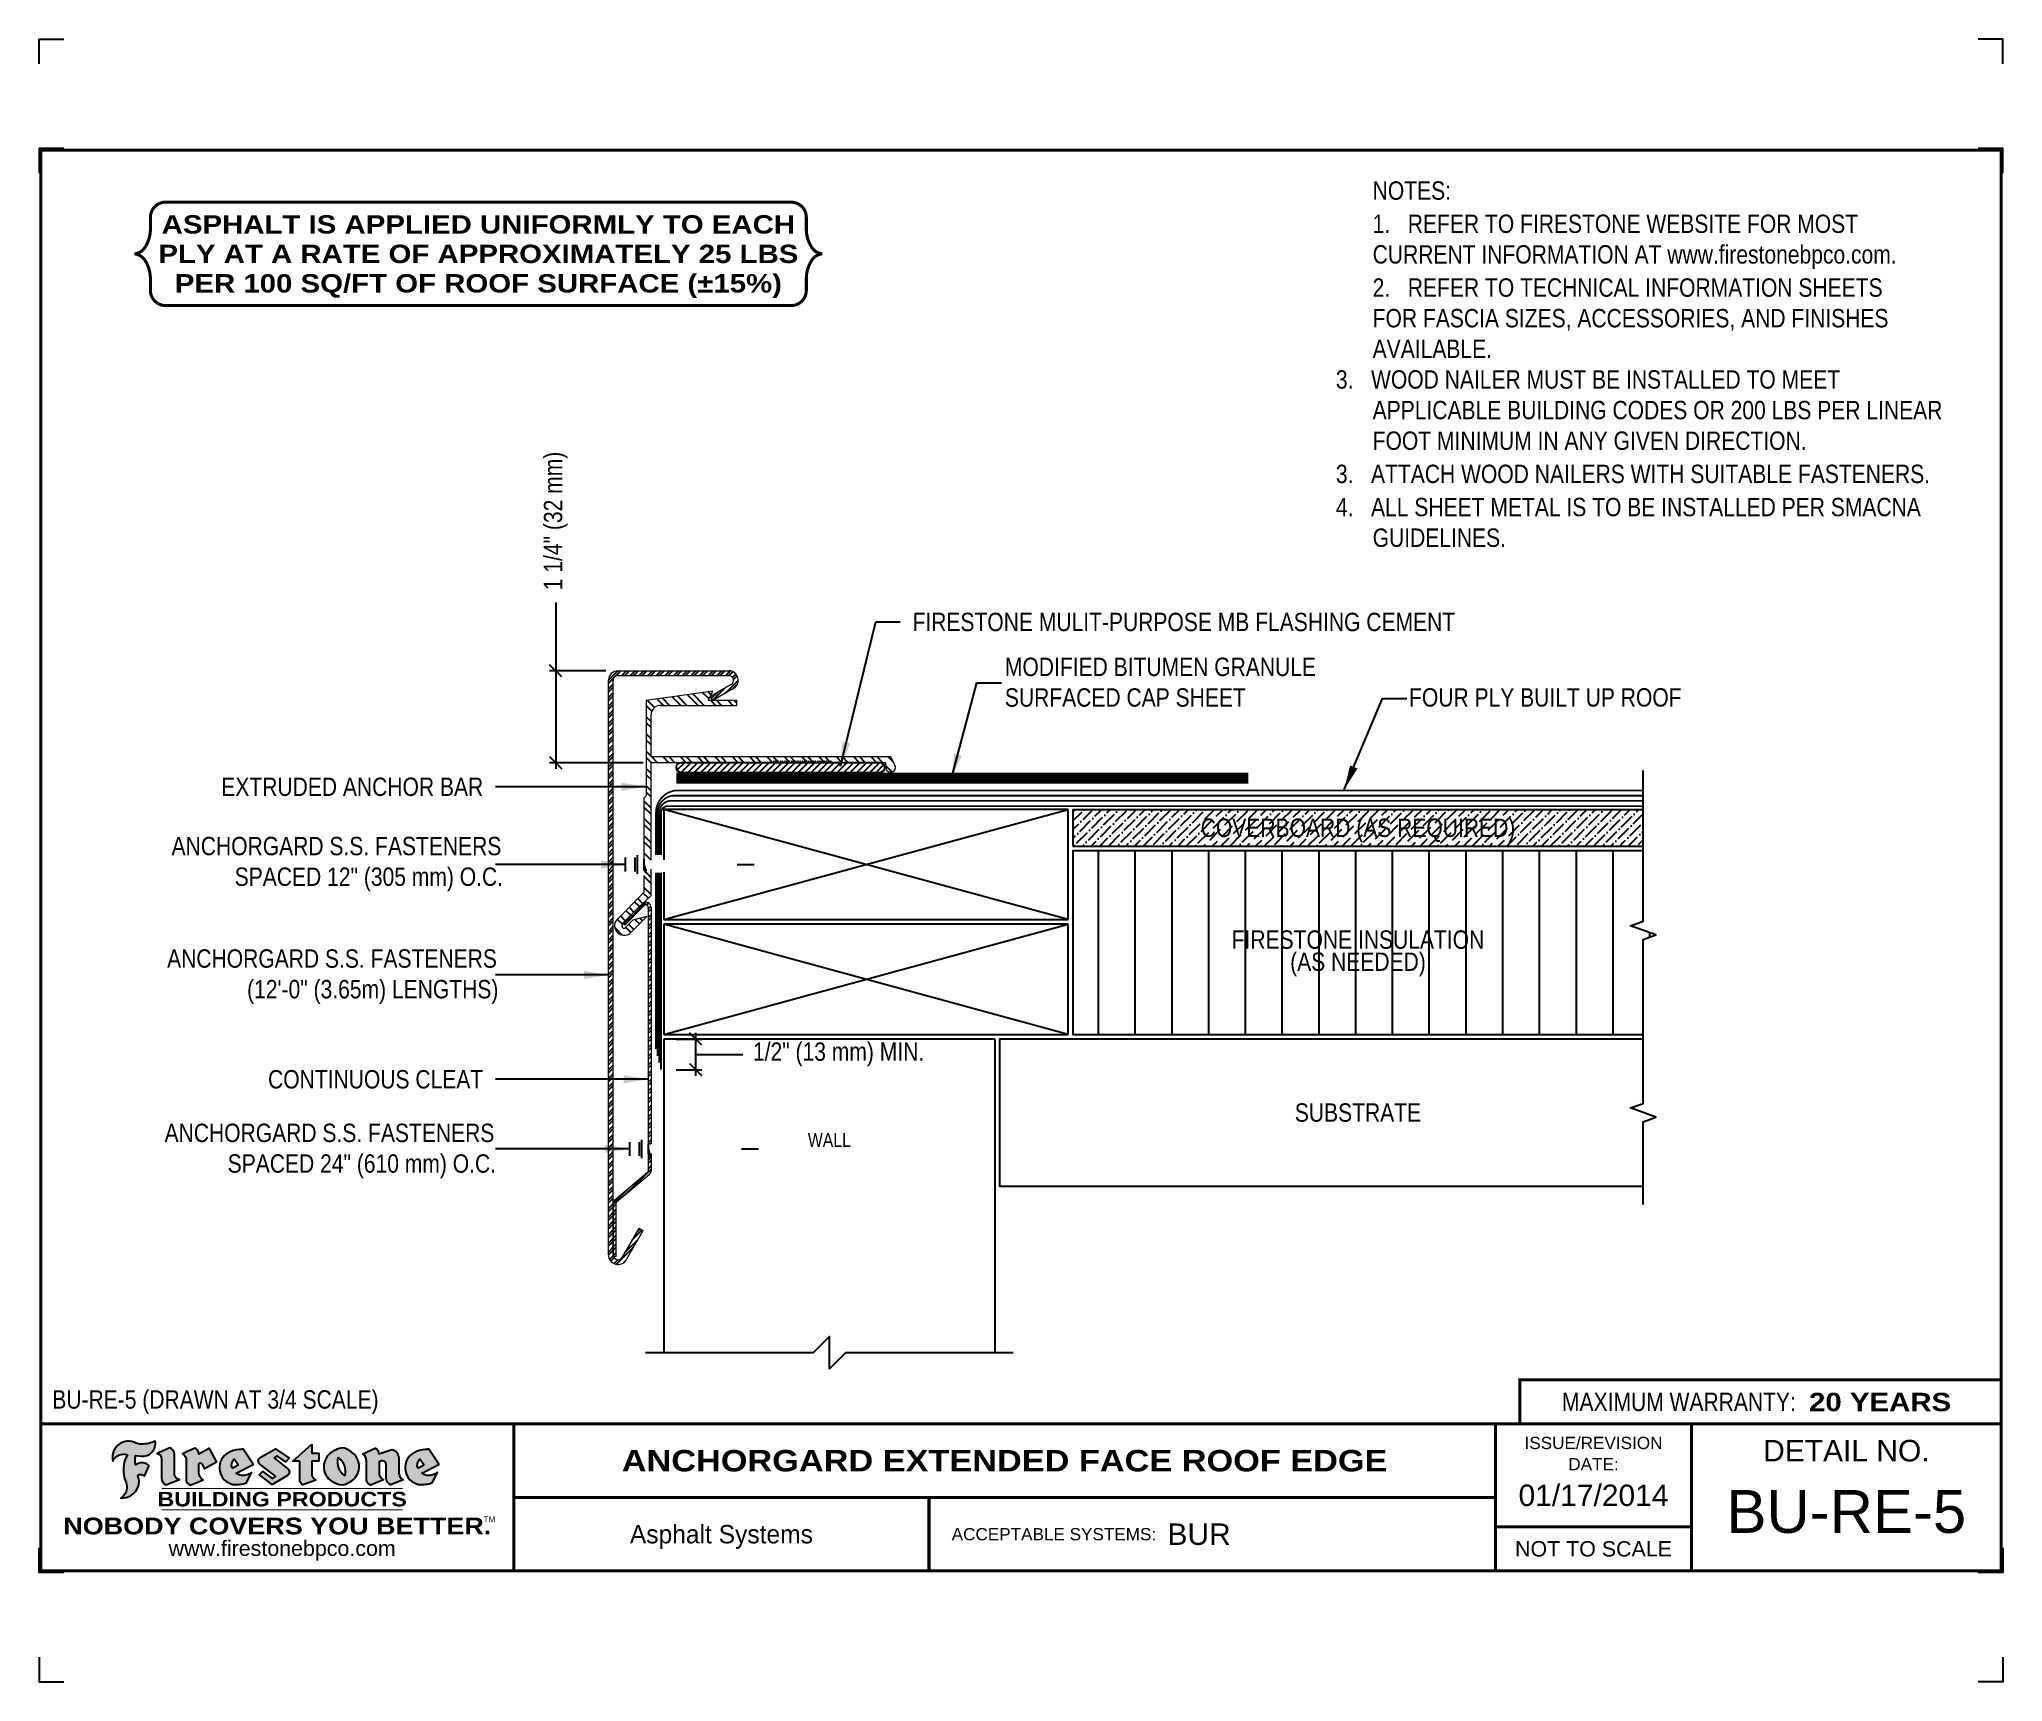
# Model space of a CAD drawing. Header units: inches. Extents: x -763.6 to -743.6, y -41.5 to -24.7.
import ezdxf
from ezdxf.enums import TextEntityAlignment as Align

# ---------------------------------------------------------------- set-up
doc = ezdxf.new("R2010")
doc.units = ezdxf.units.IN
doc.header["$MEASUREMENT"] = 0
doc.linetypes.add('HIDDEN2', pattern=[0.1875, 0.125, -0.0625])
doc.layers.get('0').update_dxf_attribs({"linetype": 'CONTINUOUS'})
doc.layers.get('DEFPOINTS').update_dxf_attribs({"linetype": 'CONTINUOUS'})
for name, color, linetype in [('FSBP-ACCESSORY-FIRESTONE', 7, 'CONTINUOUS'), ('FSBP-ANNO-LABEL', 7, 'CONTINUOUS'), ('FSBP-ANNO-NOTE', 7, 'CONTINUOUS'), ('FSBP-COVERBOARD_CANT', 46, 'CONTINUOUS'), ('FSBP-INSULATION', 7, 'CONTINUOUS'), ('FSBP-MEMBRANE', 7, 'CONTINUOUS'), ('FSBP-SEALANTS', 1, 'CONTINUOUS'), ('FSBP-SUBSTRATE-GENERIC', 9, 'CONTINUOUS'), ('FSBP-TTLB', 7, 'CONTINUOUS'), ('FSBP-TTLB-BORDER', 7, 'CONTINUOUS'), ('FSBP-TTLB-TEXT', 7, 'CONTINUOUS'), ('FSBP-WALL-CURB', 9, 'CONTINUOUS'), ('FSBP-WOOD', 7, 'CONTINUOUS')]:
    doc.layers.add(name, color=color, linetype=linetype)
doc.styles.add('ARIAL', font='arial.ttf')
doc.styles.add('ARIAL_BOLD', font='')
doc.styles.add('ARIAL_NAR', font='ARIALN.TTF')
doc.styles.add('BANKGOTHIC', font='bgothm.ttf')
doc.styles.add('FSBP_ARIAL_NAR', font='ARIALN.TTF')
doc.styles.get('ARIAL_BOLD').set_extended_font_data('Arial Black')
doc.dimstyles.new('FSBP-DIM', dxfattribs={"dimtxt": 0.1875, "dimasz": 0.125, "dimexe": 0.0625, "dimexo": 0.125, "dimgap": 0.125, "dimtad": 0, "dimdec": 0, "dimzin": 1, "dimdsep": 46, "dimlunit": 4, "dimtxsty": 'ARIAL_NAR', "dimblk": 'OBLIQUE', "dimcen": 0.09375, "dimdle": 0.0625, "dimclrd": 256, "dimclre": 256, "dimclrt": 256, "dimadec": 0, "dimazin": 0, "dimtfac": 1, "dimtdec": 0, "dimtmove": 1, "dimatfit": 3, "dimfxl": 0, "dimtolj": 1, "dimtzin": 0, "dimlwd": -1, "dimlwe": -1, "dimarcsym": 0})
doc.dimstyles.new('FSBP-LEADER', dxfattribs={"dimtxt": 0.1875, "dimasz": 0.25, "dimexe": 0.0625, "dimexo": 0.125, "dimgap": 0.125, "dimtad": 0, "dimtih": 1, "dimtoh": 1, "dimdec": 4, "dimzin": 0, "dimdsep": 46, "dimlunit": 4, "dimtxsty": 'ARIAL_NAR', "dimcen": 0.09375, "dimclrd": 256, "dimclre": 256, "dimclrt": 256, "dimadec": 0, "dimazin": 0, "dimtfac": 1, "dimtdec": 4, "dimtofl": 0, "dimtmove": 0, "dimatfit": 3, "dimfxl": 0, "dimtolj": 1, "dimtzin": 0, "dimlwd": -1, "dimlwe": -1, "dimarcsym": 0})

msp = doc.modelspace()

# ---------------------------------------------------------------- texts
at = {"layer": 'DEFPOINTS', "style": 'ARIAL_NAR'}
msp.add_text('BU-RE-5 (DRAWN AT 3/4 SCALE)', height=0.1875, dxfattribs=at).set_placement((-763.4885663187682, -38.57631991502183), align=Align.MIDDLE_LEFT)
at = {"layer": 'FSBP-ANNO-LABEL', "style": 'ARIAL_NAR'}
for s, p in [('FIRESTONE MULIT-PURPOSE MB FLASHING CEMENT', (-754.7127751839987, -30.6418641963122)), ('FOUR PLY BUILT UP ROOF', (-749.6468584448929, -31.41177593724159))]:
    msp.add_text(s, height=0.1875, dxfattribs=at).set_placement(p, align=Align.MIDDLE_LEFT)
for s, p in [('EXTRUDED ANCHOR BAR', (-759.0921913738295, -32.32386162854935)), ('CONTINUOUS CLEAT', (-759.0921913738295, -35.3089647752743))]:
    msp.add_text(s, height=0.1875, dxfattribs=at).set_placement(p, align=Align.MIDDLE_RIGHT)
for s, height, p in [('FIRESTONE INSULATION', 0.1875, (-750.1678463014332, -33.88338679260339)), ('(AS NEEDED)', 0.1875, (-750.1678463014332, -34.10897273010339)), ('SUBSTRATE', 0.1875, (-750.1678463014332, -35.64852351135345)), ('WALL', 0.140625, (-755.5608842132434, -35.92894514975988))]:
    msp.add_text(s, height=height, dxfattribs=at).set_placement(p, align=Align.MIDDLE_CENTER)
at = {"layer": 'FSBP-ANNO-LABEL', "char_height": 0.1875, "attachment_point": 1, "style": 'ARIAL_NAR'}
for s, width, heights, insert in [('MODIFIED BITUMEN GRANULE \\PSURFACED CAP SHEET{\\H1.0222x; }', 3.185660936400382, [0], (-753.7700330180451, -31.00632603733378)), ('\\pi0.16173;ANCHORGARD S.S. FASTENERS\\P\\pi0.80583;SPACED 12" (305 mm) O.C.', 3.515630029819249, [0.5941694797675154], (-762.4334017697089, -32.83527714170587)), ('\\pi0.16173;ANCHORGARD S.S. FASTENERS\\P\\pi0.97747;(12\'-0" (3.65m) LENGTHS)', 3.515630029819249, [0.5941694797675154], (-762.4788480371635, -33.98298407592665)), ('\\pi0.11249;ANCHORGARD S.S. FASTENERS\\P\\pi0.75659;SPACED 24" (610 mm) O.C.', 3.466391002705564, [0.8468903717511509], (-762.4556327701265, -35.762143970434))]:
    msp.add_mtext_dynamic_manual_height_columns(s, width=width, gutter_width=5, heights=heights, dxfattribs=dict(at, insert=insert))
at = {"layer": 'FSBP-ANNO-NOTE', "style": 'ARIAL_BOLD'}
for s, p in [('ASPHALT IS APPLIED UNIFORMLY TO EACH', (-759.1416882524077, -26.58476640402144)), ('PLY AT A RATE OF APPROXIMATELY 25 LBS', (-759.1416882524077, -26.88554765402144)), ('PER 100 SQ/FT OF ROOF SURFACE (%%p15%)', (-759.1416882524077, -27.18632890402144))]:
    msp.add_text(s, height=0.1875, dxfattribs=at).set_placement(p, align=Align.MIDDLE_CENTER)
at = {"layer": 'FSBP-ANNO-NOTE', "insert": (-750.0180442168546, -26.14583268875685), "char_height": 0.1875, "attachment_point": 1, "style": 'FSBP_ARIAL_NAR'}
msp.add_mtext_dynamic_manual_height_columns('NOTES:\\P{\\H0.083333x;\\P\\pi-0.375,l0.375;}1.   REFER TO FIRESTONE WEBSITE FOR MOST \\P\\pi0;CURRENT INFORMATION AT www.firestonebpco.com.\\P\\pl0;{\\H0.083333x;\\P\\pi-0.375,l0.375;}2.   REFER TO TECHNICAL INFORMATION SHEETS\\P\\pi0;FOR FASCIA SIZES, ACCESSORIES, AND FINISHES\\PAVAILABLE.\\P\\pi-0.375;3.   WOOD NAILER MUST BE INSTALLED TO MEET APPLICABLE BUILDING CODES OR 200 LBS PER LINEAR FOOT MINIMUM IN ANY GIVEN DIRECTION.\\P{\\H0.083333x;\\P}3.   ATTACH WOOD NAILERS WITH SUITABLE FASTENERS.\\P{\\H0.083333x;\\P}4.   ALL SHEET METAL IS TO BE INSTALLED PER SMACNA GUIDELINES. ', width=6.054813424878716, gutter_width=1.09375, heights=[3.882816761923512], dxfattribs=at)
at = {"layer": 'FSBP-COVERBOARD_CANT', "style": 'ARIAL_NAR'}
msp.add_text('COVERBOARD (AS REQUIRED)', height=0.1875, dxfattribs=at).set_placement((-750.1678463014332, -32.74227351135322), align=Align.MIDDLE_CENTER)

# ---------------------------------------------------------------- blocks, each defined once
blk = doc.blocks.new('FSBP_AG_FASTENER')
at = {"layer": 'FSBP-ACCESSORY-FIRESTONE'}
for points in [[(-0.25, -0.09375), (-0.25, 0.09375)], [(-0.125, 0.09375), (-0.125, -0.09375)], [(-0.09375, 0.125), (-0.09375, -0.125)], [(0.004680429791221741, 0.06249999999999289), (0, 0.07107394473515427)], [(0, 0.06249999999999289), (-2.842170943040401e-14, -0.0625), (0.02558858882824211, -0.109375), (0.03125, -0.0625)], [(2.842170943040401e-14, 0.01100984546043549), (0.02558858882824211, -0.109375)], [(1.267965214895611, 2.131628207280301e-14), (1.5, 0)]]:
    blk.add_lwpolyline(points, dxfattribs=at)
blk = doc.blocks.new('_OBLIQUE')
at = {"color": 0, "linetype": 'ByBlock'}
blk.add_line((-0.5, -0.5), (0.5, 0.5), dxfattribs=at)
blk = doc.blocks.new('*D8')
at = {"layer": 'DEFPOINTS', "color": 0, "transparency": 16777216}
for p in [(-757.7169950929548, -31.14057250500115), (-758.3518213811559, -32.07807248611296), (-757.3342812230471, -32.07807248611296)]:
    blk.add_point(p, dxfattribs=at)
at = {"layer": 'FSBP-ANNO-LABEL', "transparency": 16777216}
for p, q in [((-758.3518213811559, -30.44309341501029), (-758.3518213811559, -31.14057250500115)), ((-757.8419950929548, -31.14057250500115), (-758.4143213811559, -31.14057250500115)), ((-758.3518213811559, -31.07807250500115), (-758.3518213811559, -32.14057248611296)), ((-757.4592812230471, -32.07807248611296), (-758.4143213811559, -32.07807248611296))]:
    blk.add_line(p, q, dxfattribs=at)
at = {"layer": 'FSBP-ANNO-LABEL', "transparency": 16777216, "xscale": 0.125, "yscale": 0.125, "zscale": 0.125}
for p, rotation in [((-758.3518213811559, -31.14057250500115), 90), ((-758.3518213811559, -32.07807248611296), 270)]:
    blk.add_blockref('_OBLIQUE', p, dxfattribs=dict(at, rotation=rotation))
at = {"layer": 'FSBP-ANNO-LABEL', "transparency": 16777216, "insert": (-758.3518213811559, -30.31809341501041), "char_height": 0.1875, "attachment_point": 4, "rotation": 90, "style": 'ARIAL_NAR'}
blk.add_mtext('\\A1;1 1/4" (32 mm)', dxfattribs=at)
blk = doc.blocks.new('TTLB-ASPHALT_1')
at = {"layer": 'FSBP-TTLB-TEXT'}
h = blk.add_hatch(color=1, dxfattribs=at)
edge = h.paths.add_edge_path()
edge.add_arc((1.037309769669577, -0.1982514792917272), 0.1319107607348553, 264.0410451462098, 370.3106169565175)
edge.add_arc((1.027551646585692, 0.1214293576525733), 0.3273056962876235, 270.05058356628535, 295.23459397187514, ccw=False)
edge.add_arc((1.022801957313334, -0.06680179986895496), 0.1391656561713503, 249.3281275763668, 272.0749124149863, ccw=False)
edge.add_line((0.9736743133014443, -0.1970076156048179), (0.9474927838574558, -0.1852745150568325))
edge.add_arc((0.8939498971398336, -0.3394262635682139), 0.1631857907024099, 70.84590087378872, 194.3325259843273)
edge.add_arc((0.8444260109029358, -0.4259936440910792), 0.1179914261095279, 70.96950098067128, 156.9641407594482, ccw=False)
edge.add_arc((1.153141409296893, -0.4684497516079489), 0.3110405457095052, 150.323113748316, 203.2084295854517)
edge.add_arc((0.7562495500623072, -0.6412608153899839), 0.1218587156617311, 0.8849157075190988, 24.346689398949877, ccw=False)
edge.add_arc((0.749378166569727, -0.6475258110744306), 0.1289731377238325, -58.36655102076742, 3.6216782311386737, ccw=False)
edge.add_arc((0.825669902954445, -0.5792158350996175), 0.1783301886510355, 267.2205474105585, 354.1381621173521)
edge.add_arc((0.7903121048625223, -0.6011409294291781), 0.2127878929608591, 0.9996158580669169, 21.00503380861242)
edge.add_arc((1.018807122639402, -0.5666691048185157), 0.0513639566841585, 40.821177131732725, 125.52727787225791, ccw=False)
edge.add_line((1.057676976260041, -0.5330924682126437), (1.102776947655911, -0.4308018311949837))
edge.add_arc((1.040858222524662, -0.4699705673995993), 0.07326744446031509, 32.31675181867256, 66.31481236598174)
edge.add_arc((1.03226251882532, -0.5063316993097686), 0.1102246948011782, 69.8179132332389, 125.254734720681)
edge.add_arc((1.127708877207283, -0.3689593535312383), 0.1659710644737306, 164.1569669952081, 196.5811013160487, ccw=False)
edge.add_line((0.9680425188342383, -0.3236487780942383), (1.023615334387159, -0.3294494641845773))
h = blk.add_hatch(color=1, dxfattribs=at)
edge = h.paths.add_edge_path()
edge.add_line((1.275239419159561, -0.6223407783464694), (1.415345367376062, -0.5660418822574371))
edge.add_arc((1.421019305783972, -0.5090099247487814), 0.05731350411836947, 181.9717871001989, 264.31851000495806, ccw=False)
edge.add_line((1.363739737527226, -0.5109819325197265), (1.363412352251203, -0.3102363679013962))
edge.add_arc((1.294263659668758, -0.3103491388304036), 0.06914878453844908, 0.0934405599591014, 72.42834396969012)
edge.add_line((1.315139561173908, -0.2444268274366692), (1.186839444240604, -0.3024209471341379))
edge.add_arc((1.175246268095293, -0.3585110609420923), 0.05727567197445628, -0.017399788185912257, 78.322067691347, ccw=False)
edge.add_line((1.232521937428658, -0.3585284546236807), (1.232574268422297, -0.555126496687123))
edge.add_arc((1.305699496415485, -0.5558575689677241), 0.07312888236350451, 179.4272023230205, 245.3845503102953)
h = blk.add_hatch(color=1, dxfattribs=at)
edge = h.paths.add_edge_path()
edge.add_line((1.792026821926584, -0.3839679064720229), (1.722158956877934, -0.2518542302253621))
edge.add_arc((1.720119655279632, -0.2529327078887889), 0.002306916790721916, 27.87197133405528, 117.3766794470726)
edge.add_line((1.719058846382097, -0.250884159729182), (1.610638460368705, -0.3070279753467702))
edge.add_arc((1.547088841662969, -0.306102665849437), 0.06355635479880158, 359.165808011073, 425.8793658831422)
edge.add_line((1.573061729235633, -0.2480956029480268), (1.446879247402876, -0.3051325108639702))
edge.add_arc((1.407812067100195, -0.3703571330466247), 0.07602957263902092, -3.441403975725109, 59.07992244284969, ccw=False)
edge.add_line((1.483704536400296, -0.3749210150788969), (1.483704536400296, -0.5723838140635706))
edge.add_arc((1.540537465180449, -0.5682544061150878), 0.05698275005415228, 184.1557352478595, 255.3066498366543)
edge.add_line((1.526084036778343, -0.6233736605654059), (1.657291340682093, -0.570650514527486))
edge.add_arc((1.688298576827208, -0.502139038842401), 0.07520153584805701, 207.5160880841914, 245.649226723163, ccw=False)
edge.add_arc((1.721050197024908, -0.491448816845633), 0.1093332836229113, 179.4823365255141, 204.5537900001094, ccw=False)
edge.add_line((1.611721375809452, -0.4904610114968335), (1.611721375809452, -0.4126404716788983))
edge.add_arc((1.628589765097189, -0.4141592990360436), 0.01693662875851165, 28.356188110622497, 174.8549701683584, ccw=False)
edge.add_arc((1.627340435522399, -0.4197189881350454), 0.02111886817708033, 22.216893572439517, 40.10213956426492, ccw=False)
edge.add_line((1.646891420738257, -0.4117336534413738), (1.666638796144639, -0.4549750258192233))
edge.add_arc((1.668737246926753, -0.4540167099035415), 0.002306916790685597, 204.5451281842828, 299.6323508190067)
edge.add_line((1.669877862091766, -0.4560219186518992), (1.791128135493295, -0.3870515928837648))
edge.add_line((1.791128135493295, -0.3870515928837648), (1.792026821926584, -0.3839679064720229))
h = blk.add_hatch(color=1, dxfattribs=at)
h.paths.add_polyline_path([(2.063388732080512, -0.2583237030618903, 0.02524281661523788), (2.025024361750752, -0.2610532129309178, 0.1213611957758757), (1.901773912052249, -0.3008158885520373, 0.6151668103976068), (1.93274136141747, -0.6099060679591872, 0.05306812109568645), (1.967936229862175, -0.617865745600497, 0.1150932231766138), (2.099126721549737, -0.5994933789882708), (2.151195569562105, -0.4944891916583316, -0.08755405562188731), (2.104230609512001, -0.5187113292177372, -0.265591761123442), (1.992692314386659, -0.5010701623316862), (2.165347897647223, -0.4141184325909109, 0.4518949533370738), (2.166222728871162, -0.4107679608846269)])
h.paths.add_polyline_path([(2.014217313945437, -0.4188965037300676), (1.951113654018855, -0.4515330109460507, -0.3720533890450154), (1.973177450672722, -0.3607130665457561)], flags=16)
h = blk.add_hatch(color=1, dxfattribs=at)
edge = h.paths.add_edge_path()
edge.add_arc((2.260407392426799, -0.3775796671688738), 0.0415245022322573, 123.20805433950699, 232.2027298779723, ccw=False)
edge.add_line((2.237665217914071, -0.3428366421988329), (2.393535971665983, -0.2540943745380986))
edge.add_arc((2.394677353533154, -0.2560991469722467), 0.00230691679074142, 55.64644466176969, 119.65426054492929, ccw=False)
edge.add_line((2.395979141996861, -0.2541946229174954), (2.531809646140459, -0.3470380726374032))
edge.add_arc((2.530468902927936, -0.3489153772789848), 0.00230691679070047, -42.73110123842042, 54.46613537395791, ccw=False)
edge.add_line((2.532163440279987, -0.3504807552658491), (2.498457913851155, -0.3869673252714421))
edge.add_arc((2.496763376499132, -0.385401947284592), 0.002306916790673087, 233.75270768949161, 317.26889876139137, ccw=False)
edge.add_line((2.495399362263356, -0.38726241234572), (2.413849913492982, -0.3274738082119626))
edge.add_arc((2.412485899257177, -0.3293342732731332), 0.002306916790719977, 53.75270768979654, 124.4135619297866)
edge.add_line((2.41118211687575, -0.3274311136421062), (2.382933981293377, -0.346782838468144))
edge.add_arc((2.384237763674776, -0.3486859980991568), 0.002306916790694806, 124.4135619293765, 231.8459020253658)
edge.add_line((2.382812599816248, -0.3505000469010184), (2.519899969301207, -0.4581994452042721))
edge.add_arc((2.494247019847677, -0.4908523236374407), 0.0415245022322573, -55.21225898295228, 51.84590202520451, ccw=False)
edge.add_line((2.517938320565804, -0.5249552055672808), (2.364434947484597, -0.6179520922513717))
edge.add_arc((2.363239601923482, -0.6159790200102009), 0.002306916790727131, 233.2955624372974, 301.2087215702374, ccw=False)
edge.add_line((2.361860787187538, -0.6178285429225383), (2.231266621301074, -0.5204709167214361))
edge.add_arc((2.232647938930654, -0.518623262347532), 0.002306916790697738, 135.5134179846412, 233.2179869199849, ccw=False)
edge.add_line((2.231002150870836, -0.5170067083764565), (2.262839375599356, -0.4845937328397696))
edge.add_arc((2.264485163659231, -0.4862102868108593), 0.002306916790748635, 53.03528399994502, 135.5134179853723, ccw=False)
edge.add_line((2.265872365996302, -0.4843670465239001), (2.361834678328762, -0.5565872257804898))
edge.add_arc((2.363221880665748, -0.55474398549363), 0.00230691679062697, 233.0352840000717, 302.2362632414427)
edge.add_line((2.36445241715569, -0.5566953042850713), (2.39428499383348, -0.5378823484768844))
edge.add_arc((2.393054457343538, -0.5359310296853721), 0.002306916790685158, 302.2362632406162, 412.202729876843)
edge.add_line((2.394468296066179, -0.5341081404551886), (2.234958295420142, -0.4103916733127022))
h = blk.add_hatch(color=1, dxfattribs=at)
edge = h.paths.add_edge_path()
edge.add_line((2.763460561272041, -0.2072496393923444), (2.763460561272041, -0.2969520779963801))
edge.add_arc((2.765767478062685, -0.2969520779963943), 0.00230691679065842, 179.9999999996471, 269.9999999996471)
edge.add_line((2.765767478062685, -0.2992589947870528), (2.835417693520355, -0.2992589947870528))
edge.add_arc((2.835417693520355, -0.3015659115777538), 0.002306916790701052, 0, 90, ccw=False)
edge.add_line((2.837724610311056, -0.3015659115777538), (2.837724610311056, -0.3790761307453892))
edge.add_arc((2.835417693520355, -0.3790761307453749), 0.002306916790686842, 269.99999999964706, 359.99999999964706, ccw=False)
edge.add_line((2.835417693520355, -0.3813830475360618), (2.765767478062685, -0.3813830475360618))
edge.add_arc((2.765767478062685, -0.3836899643267202), 0.00230691679065842, 90.00000000035294, 180.0000000003529)
edge.add_line((2.763460561272041, -0.3836899643267344), (2.763460561272041, -0.5033995910642801))
edge.add_arc((2.836735953378934, -0.5071368822038522), 0.07337063740681407, 177.0802527808789, 245.3249543133826)
edge.add_line((2.806105814540615, -0.5738080530967267), (2.674529557384915, -0.6226036013049594))
edge.add_arc((2.708610405062075, -0.5642984087917995), 0.0675351734460605, 177.0345319916277, 239.69264280249, ccw=False)
edge.add_line((2.641165668230087, -0.560804539009709), (2.641165668230087, -0.3836899643267344))
edge.add_arc((2.638858751439443, -0.3836899643267202), 0.00230691679065842, 359.9999999996471, 449.999999999647)
edge.add_line((2.638858751439443, -0.3813830475360618), (2.572857950769389, -0.3813830475360618))
edge.add_line((2.572857950769389, -0.3813830475360618), (2.763460561272041, -0.2072496393923444))
h = blk.add_hatch(color=1, dxfattribs=at)
edge = h.paths.add_edge_path(flags=16)
edge.add_arc((2.940363509127394, -0.4847985213681483), 0.1684614578629417, 344.5558804047865, 417.0140046669545)
edge.add_arc((3.194458079644619, -0.3883534532477739), 0.1684614578629416, 164.5558804047865, 237.0140046669546)
edge = h.paths.add_edge_path()
edge.add_arc((3.069375116502187, -0.4399344555144893), 0.1828726885096673, 136.0914512150047, 191.213418978326)
edge.add_arc((3.064939550433394, -0.4318234379590393), 0.18031488047485, 194.0167254156723, 240.666373083186)
edge.add_arc((3.098047041778983, -0.3845058757092517), 0.2378525180183701, 239.2975390661776, 264.2889872773176)
edge.add_arc((3.048844782126224, -0.419023238379296), 0.203760689247156, 277.1986764832035, 326.503572961274)
edge.add_arc((3.077739326803538, -0.434104661646515), 0.1713748657917091, 325.3768876809903, 406.3828327799087)
edge.add_arc((3.011839488065931, -0.4896144380417837), 0.257194564585, 44.2846255351977, 73.82901434867308)
edge.add_arc((3.117152499586979, -0.4983433120546721), 0.2579560664039132, 97.50292863483669, 134.1039137579027)
h = blk.add_hatch(color=1, dxfattribs=at)
edge = h.paths.add_edge_path()
edge.add_line((3.322690228557462, -0.5721896537377091), (3.322690228557462, -0.3749210150788969))
edge.add_arc((3.24679775925739, -0.3703571330465678), 0.076029572638996, 356.5585960242387, 419.0799224428129)
edge.add_line((3.285864939560099, -0.3051325108639702), (3.412047421392799, -0.2480956029480268))
edge.add_arc((3.386074533820164, -0.3061026658494939), 0.06355635479883807, 0.3962622833877276, 65.87936588318718, ccw=False)
edge.add_line((3.449629368605429, -0.3056631084210863), (3.580526418688805, -0.2593848434574539))
edge.add_arc((3.555744121700968, -0.3530904070730259), 0.09692726601172152, 2.366977007666776, 75.18615851992018, ccw=False)
edge.add_line((3.652588689330287, -0.3490873311063041), (3.652588689330287, -0.4883770011386872))
edge.add_arc((3.761877549389567, -0.4914934052703757), 0.1093332836229049, 178.3666365323574, 204.5537900000422)
edge.add_arc((3.729125929191724, -0.502183627267101), 0.07520153584796149, 207.5160880841713, 245.2240541443095)
edge.add_line((3.697611150971852, -0.5704631245385627), (3.572585913552643, -0.6207021253773775))
edge.add_arc((3.595347186007587, -0.5526356419907756), 0.0717713151919874, 180.3328587115751, 251.51018566665869, ccw=False)
edge.add_line((3.523577081955409, -0.5530525936986663), (3.523577081955409, -0.4153032515383615))
edge.add_arc((3.486319529276869, -0.4148773504126382), 0.03725998689428563, 359.3450650296066, 449.0500281941025)
edge.add_arc((3.482769874121715, -0.4419622099033518), 0.06447454900600776, 86.29402372314017, 119.8211331593848)
edge.add_line((3.450707067966732, -0.3860252459975726), (3.450707067966732, -0.4904610114968335))
edge.add_arc((3.560035889182245, -0.4914488168456472), 0.1093332836229753, 179.4823365255069, 204.5537900001023)
edge.add_arc((3.527284268984403, -0.5021390388425004), 0.07520153584796385, 207.5160880841699, 245.6492267231416)
edge.add_line((3.496277032839316, -0.570650514527486), (3.365069728935509, -0.6233736605654059))
edge.add_arc((3.379502486061938, -0.5682868177318028), 0.05694615642555721, 183.9298782390169, 255.318496325343, ccw=False)
h = blk.add_hatch(color=1, dxfattribs=at)
h.paths.add_polyline_path([(3.957695472291277, -0.2583237030618903, 0.02524281661523822), (3.919331101961575, -0.2610532129309178, 0.1085638477195505), (3.807890832595604, -0.2939221658134414, 0.6425897848490651), (3.827048101628293, -0.6099060679591872, 0.05306812109569052), (3.862242970072884, -0.617865745600497, 0.1150932231766133), (3.993433461760503, -0.5994933789882708), (4.045502309772871, -0.4944891916583316, -0.08755405562189084), (3.998537349722767, -0.5187113292177372, -0.2655917611234366), (3.886999054597368, -0.5010701623316862), (4.059654637857989, -0.4141184325909109, 0.4518949533370731), (4.060529469081928, -0.4107679608846269)])
h.paths.add_polyline_path([(3.90852405415626, -0.4188965037300676), (3.845420394229677, -0.4515330109460507, -0.3720533890450147), (3.867484190883488, -0.3607130665457561)], flags=16)
blk.add_line((16.84110496735593, 0), (20, 0))
at = {"layer": 'DEFPOINTS', "linetype": 'Continuous', "ltscale": 1.75}
for points in [[(-0.015625, 13.88083333333333), (-0.015625, 14.13083333333333), (0.234375, 14.13083333333333)], [(20.01562500000003, 13.88083333333333), (20.01562500000003, 14.13083333333333), (19.76562500000003, 14.13083333333333)], [(-0.015625, -2.380833333333342), (-0.015625, -2.630833333333342), (0.234375, -2.630833333333342)], [(20.01562500000003, -2.380833333333342), (20.01562500000003, -2.630833333333342), (19.76562500000003, -2.630833333333342)]]:
    blk.add_lwpolyline(points, dxfattribs=at)
at = {"layer": 'DEFPOINTS', "color": 1}
for points in [[(0.234375, 13.015625), (-0.015625, 13.015625), (-0.015625, 12.765625)], [(20.015625, 12.765625), (20.015625, 13.015625), (19.765625, 13.015625)], [(0.234375, -1.515625), (-0.015625, -1.515625), (-0.015625, -1.265625)], [(20.015625, -1.265625), (20.015625, -1.515625), (19.765625, -1.515625)]]:
    blk.add_lwpolyline(points, dxfattribs=at)
at = {"layer": 'FSBP-TTLB', "const_width": 0.03125}
blk.add_lwpolyline([(15.09028770518938, 0), (20, 0), (20, 0.4512598240669945), (15.09028770518938, 0.4512598240669945)], close=True, dxfattribs=at)
for points in [[(0, 0), (0, -1.5), (20, -1.5), (20, 0), (0, 0)], [(4.825208527206769, 0), (4.825208527206769, -0.75)], [(14.84028770518938, 0), (14.84028770518938, -1.5)], [(16.84110496735593, 0), (16.84110496735593, -1.5)], [(20, 0), (20, -1.5)], [(4.825208527206769, -0.75), (14.84028770518938, -0.75)], [(4.825208527206769, -0.75), (4.825208527206769, -1.5)], [(14.84028770518938, -1.048740175933006), (16.84110496735593, -1.048740175933006)]]:
    blk.add_lwpolyline(points, dxfattribs=at)
at = {"layer": 'FSBP-TTLB-BORDER', "const_width": 0.03125}
blk.add_lwpolyline([(20, 0), (20, 13), (0, 13), (0, 0)], dxfattribs=at)
at = {"layer": 'FSBP-TTLB-TEXT', "color": 1}
blk.add_line((0.7358432058323388, -0.379822754145593), (0.7358432058323388, -0.379822754145593), dxfattribs=at)
for points in [[(1.023615323725323, -0.3294494630716969, 0.5000510906601082), (1.167090420776901, -0.1746414942047778, -0.1103304102359608), (1.027840608309816, -0.2058762110801382, -0.09957876667165425), (0.9736743133014443, -0.1970076156048179), (0.9474927838574558, -0.1852745150568325, 0.5978159689075124), (0.7358432058323388, -0.379822754145593, -0.3938834584182213), (0.8828996422548698, -0.3144510229727047, 0.2349406564350952), (0.86727108227484, -0.5910237178633082, -0.1027304183841549), (0.8780937320133262, -0.6393788197974146, -0.2772692352614086), (0.8170223912655956, -0.7573362346216896, 0.3985429150902959), (1.003067614090241, -0.5974286950643517, 0.0875124847930418), (0.9889600163401155, -0.5248671157293501, -0.3874031597924062), (1.057676976260041, -0.5330924682126437), (1.102776947655911, -0.4308018311949837, 0.1494423498871741), (1.07029056398062, -0.4028746979725923, 0.2467195073738216), (0.9686394281704906, -0.4163228904100862, -0.1424285161541127), (0.9680425188342383, -0.3236487780942383), (1.023615334387159, -0.3294494641845773)], [(2.166222728871162, -0.4107679608846269), (2.063388732080512, -0.2583237030618903, 0.02524281661523788), (2.025024361750752, -0.2610532129309178, 0.1085638477195265), (1.913584092384895, -0.2939221658134414, 0.6425897848491228), (1.93274136141747, -0.6099060679591872, 0.05306812109568648), (1.967936229862175, -0.617865745600497, 0.1150932231766137), (2.099126721549737, -0.5994933789882708), (2.151195569562105, -0.4944891916583316, -0.0875540556218873), (2.104230609512001, -0.5187113292177372, -0.2655917611234418), (1.992692314386659, -0.5010701623316862), (2.165347897647223, -0.4141184325909109)], [(2.763460561272041, -0.2072496393923444), (2.763460561272041, -0.2969520779963801, 0.4142135623730958), (2.765767478062685, -0.2992589947870528), (2.835417693520355, -0.2992589947870528, -0.414213562373095), (2.837724610311056, -0.3015659115777538), (2.837724610311056, -0.3790761307453892, -0.4142135623730938), (2.835417693520355, -0.3813830475360618), (2.765767478062685, -0.3813830475360618, 0.4142135623730958), (2.763460561272041, -0.3836899643267344), (2.763460561272041, -0.5033995910642801, 0.3068985753588853), (2.806105814540615, -0.5738080530967267), (2.674529557384915, -0.6226036013049594, -0.2804194150632976), (2.641165668230087, -0.560804539009709), (2.641165668230087, -0.3836899643267344, 0.414213562373095), (2.638858751439443, -0.3813830475360618), (2.572857950769389, -0.3813830475360618), (2.763460561272041, -0.2072496393923444)], [(4.060529469081928, -0.4107679608846269), (3.957695472291277, -0.2583237030618903, 0.02524281661523788), (3.919331101961575, -0.2610532129309178, 0.1085638477195265), (3.807890832595604, -0.2939221658134414, 0.6425897848491228), (3.827048101628293, -0.6099060679591872, 0.05306812109568648), (3.862242970072884, -0.617865745600497, 0.1150932231766137), (3.993433461760503, -0.5994933789882708), (4.045502309772871, -0.4944891916583316, -0.0875540556218873), (3.998537349722767, -0.5187113292177372, -0.2655917611234418), (3.886999054597368, -0.5010701623316862), (4.059654637857989, -0.4141184325909109)], [(4.059654637857989, -0.4141184325909109, 0.4518949533370731), (4.060529469081928, -0.4107679608846269, 0.4518949533370731)]]:
    blk.add_lwpolyline(points, format="xyb", dxfattribs=at)
for points in [[(1.275239419159561, -0.6223407783464694), (1.415345367376062, -0.5660418822574371, -0.3756100036733062), (1.363739737527226, -0.5109819325197265), (1.363412352251203, -0.3102363679013962, 0.3265360292958048), (1.315139561173908, -0.2444268274366692), (1.186839444240604, -0.3024209471341379, -0.3557863980845349), (1.232521937428658, -0.3585284546236807), (1.232574268422297, -0.555126496687123, 0.2960110723418457)], [(1.792026821926584, -0.3839679064720229), (1.722158956877934, -0.2518542302253621, 0.4116839150163434), (1.719058846382097, -0.250884159729182), (1.610638460368705, -0.3070279753467702, 0.2996033003794034), (1.573061729235633, -0.2480956029480268), (1.446879247402876, -0.3051325108639702, -0.2797757560995365), (1.483704536400296, -0.3749210150788969), (1.483704536400296, -0.5723838140635706, 0.320828638474519), (1.526084036778343, -0.6233736605654059), (1.657291340682093, -0.570650514527486, -0.1679398621276611), (1.621603752698661, -0.5368819723450571, -0.1098333365370753), (1.611721375809452, -0.4904610114968335), (1.611721375809452, -0.4126404716788983, -0.743334502655012), (1.64349420176768, -0.4061152228778298, -0.07819791644735608), (1.646891420738257, -0.4117336534413738), (1.666638796144639, -0.4549750258192233, 0.4404648714563479), (1.669877862091766, -0.4560219186518992), (1.791128135493295, -0.3870515928837648)], [(1.951113654018855, -0.4515330109460507), (2.014217313945437, -0.4188965037300676), (1.973177450672722, -0.3607130665457561, 0.3720533890450154)], [(2.234958295420142, -0.4103916733127022, -0.5150044486718882), (2.237665217914071, -0.3428366421988329), (2.393535971665983, -0.2540943745380986, -0.2867822934100265), (2.395979141996861, -0.2541946229174954), (2.531809646140459, -0.3470380726374032, -0.4515027974650387), (2.532163440279987, -0.3504807552658491), (2.498457913851155, -0.3869673252714421, -0.3814439164929681), (2.495399362263356, -0.38726241234572), (2.413849913492982, -0.3274738082119626, 0.3184718635035665), (2.41118211687575, -0.3274311136421062), (2.382933981293377, -0.346782838468144, 0.5064094529656681), (2.382812599816248, -0.3505000469010184), (2.519899969301207, -0.4581994452042721, -0.5043597839115849), (2.517938320565804, -0.5249552055672808), (2.364434947484597, -0.6179520922513717, -0.3053163970316367), (2.361860787187538, -0.6178285429225383), (2.231266621301074, -0.5204709167214361, -0.4541703869768119), (2.231002150870836, -0.5170067083764565), (2.262839375599356, -0.4845937328397696, -0.3762644290664977), (2.265872365996302, -0.4843670465239001), (2.361834678328762, -0.5565872257804898, 0.3114700032088108), (2.36445241715569, -0.5566953042850713), (2.39428499383348, -0.5378823484768844, 0.520381097387146), (2.394468296066179, -0.5341081404551886)], [(2.937624918725987, -0.3131105398334029, 0.2452625673097023), (2.889993533867141, -0.4754966266250307, 0.2064059665179019), (2.976604338974084, -0.5890186876871866, 0.1094800500670344), (3.074378098474654, -0.6211778035979165, 0.2185147641853038), (3.218764944843201, -0.5314757029352819, 0.3689489483072479), (3.195959963110113, -0.3100352223135445, 0.1296305888694145), (3.0834694040758, -0.242595816912754, 0.1610736375384317)], [(3.10274193015772, -0.5296595419651595, 0.3271311138286319), (3.032079658614293, -0.3434924326507627, 0.3271311138286322)], [(3.322690228557462, -0.5721896537377091), (3.322690228557462, -0.3749210150788969, 0.2797757560995341), (3.285864939560099, -0.3051325108639702), (3.412047421392799, -0.2480956029480268, -0.2937618496109166), (3.449629368605429, -0.3056631084210863), (3.580526418688805, -0.2593848434574539, -0.3288760160581939), (3.652588689330287, -0.3490873311063041), (3.652588689330287, -0.4883770011386872, 0.114762897203527), (3.662431105063263, -0.536926560769686, 0.166032965990522), (3.697611150971852, -0.5704631245385627), (3.572585913552643, -0.6207021253773775, -0.3209557512194564), (3.523577081955409, -0.5530525936986663), (3.523577081955409, -0.4153032515383615, 0.4127061514896111), (3.48693727661589, -0.3776224848030694, 0.1473421876160361), (3.450707067966732, -0.3860252459975726), (3.450707067966732, -0.4904610114968335, 0.1098333365370753), (3.460589444855941, -0.5368819723450855, 0.1679398621276611), (3.496277032839316, -0.570650514527486), (3.365069728935509, -0.6233736605654059, -0.3219729545308964), (3.322690228557462, -0.5721896537377091, 29.1476284739)], [(3.845420394229677, -0.4515330109460507), (3.90852405415626, -0.4188965037300676), (3.867484190883488, -0.3607130665457561, 0.3720533890450154)]]:
    blk.add_lwpolyline(points, format="xyb", close=True, dxfattribs=at)
at = {"layer": 'FSBP-TTLB-TEXT'}
for points, const_width in [([(1.233926579809207, -0.6584455781731435), (3.691229482685259, -0.6584455781731577)], 0.0078125), ([(9.061522829276782, -0.75), (9.061522829276782, -1.5)], 0.03125), ([(1.233926579809207, -0.8761560960495984), (3.691229482685259, -0.8761560960495842)], 0.0078125)]:
    blk.add_lwpolyline(points, dxfattribs=dict(at, const_width=const_width))
at = {"layer": 'FSBP-TTLB-TEXT', "color": 1}
for centre, start, end in [((1.789987520328282, -0.3850463841354355), 299.6323508193319, 27.87197133380463), ((2.164310260790558, -0.412058050385383), 296.7304547840455, 34.00233684987403)]:
    blk.add_arc(centre, 0.00230691679068068, start, end, dxfattribs=at)
at = {"layer": 'FSBP-TTLB-TEXT', "style": 'ARIAL_NAR'}
blk.add_text('MAXIMUM WARRANTY:', height=0.1875, dxfattribs=at).set_placement((17.90516569312837, 0.2256299120335257), align=Align.MIDDLE_RIGHT)
at = {"layer": 'FSBP-TTLB-TEXT'}
for s, height, style, p in [('20 YEARS', 0.1875, 'ARIAL_BOLD', (18.03987100774941, 0.2240244307510579)), ('ACCEPTABLE SYSTEMS:', 0.125, 'ARIAL', (9.292812815915624, -1.125))]:
    blk.add_text(s, height=height, dxfattribs=dict(at, style=style)).set_placement(p, align=Align.MIDDLE_LEFT)
for s, height, style, p in [('ISSUE/REVISION', 0.125, 'ARIAL', (15.84069633627263, -0.1938496373466023)), ('DETAIL NO.', 0.21875, 'ARIAL', (18.42055248367797, -0.2724398367368792)), ('DATE:', 0.125, 'ARIAL', (15.84069633627263, -0.409973105348854)), ('www.firestonebpco.com', 0.15625, 'ARIAL', (2.462578031247233, -1.268657306740124)), ('Asphalt Systems', 0.1875, 'BANKGOTHIC', (6.943365678241776, -1.125)), ('NOT TO SCALE', 0.15625, 'ARIAL', (15.84069633627263, -1.274370087966503))]:
    blk.add_text(s, height=height, dxfattribs=dict(at, style=style)).set_placement(p, align=Align.MIDDLE_CENTER)
at = {"layer": 'FSBP-TTLB-TEXT', "lineweight": 18, "style": 'ARIAL_BOLD'}
blk.add_text('BUILDING PRODUCTS', height=0.1484375, dxfattribs=at).set_placement((2.462578031247233, -0.7673008371113639), align=Align.MIDDLE_CENTER)
at = {"layer": 'FSBP-TTLB-TEXT', "color": 1}
for s, height, style, p in [('NOBODY COVERS YOU BETTER.', 0.171875, 'ARIAL_BOLD', (2.412604263603384, -1.041650450587369)), ('TM', 0.0625, 'BANKGOTHIC', (4.576671173373001, -0.9725745042934193))]:
    blk.add_text(s, height=height, dxfattribs=dict(at, style=style)).set_placement(p, align=Align.MIDDLE_CENTER)
at = {"layer": 'FSBP-TTLB-TEXT'}
for tag, height, style, p in [('DETAIL_DESCP_LINE_1', 0.21875, 'ARIAL_BOLD', (9.832748116198076, -0.375)), ('ISSUE_REV_DATE', 0.21875, 'ARIAL', (15.84069633627263, -0.7282559425942452)), ('DETAIL_NUMBER', 0.4375, 'ARIAL', (18.42055248367797, -0.8931630692489421))]:
    blk.add_attdef(tag, text='', height=height, dxfattribs=dict(at, style=style)).set_placement(p, align=Align.MIDDLE_CENTER)
at = {"layer": 'FSBP-TTLB-TEXT', "style": 'ARIAL'}
blk.add_attdef('ACCPT_SYSTEMS', text='', height=0.21875, dxfattribs=at).set_placement((11.49438170418193, -1.125), align=Align.MIDDLE_LEFT)
blk = doc.blocks.new('*D9')
at = {"layer": 'DEFPOINTS', "color": 0, "transparency": 16777216}
for p in [(-757.2483842132434, -34.89852351135345), (-756.9241623514367, -34.89852351135345), (-757.2483842132433, -35.2110235113534)]:
    blk.add_point(p, dxfattribs=at)
at = {"layer": 'FSBP-ANNO-LABEL', "transparency": 16777216}
for p, q in [((-756.9241623514367, -35.2735235113534), (-756.9241623514367, -34.83602351135345)), ((-757.1233842132434, -34.89852351135345), (-756.8616623514367, -34.89852351135345)), ((-757.1233842132433, -35.2110235113534), (-756.8616623514367, -35.2110235113534)), ((-756.9241623514367, -35.05477351135342), (-756.6947831841528, -35.05477351135331)), ((-756.6947831841528, -35.05477351135331), (-756.4447831841528, -35.05477351135331))]:
    blk.add_line(p, q, dxfattribs=at)
at = {"layer": 'FSBP-ANNO-LABEL', "transparency": 16777216, "xscale": 0.125, "yscale": 0.125, "zscale": 0.125}
for p, rotation in [((-756.9241623514367, -34.89852351135345), 90), ((-756.9241623514367, -35.2110235113534), 270)]:
    blk.add_blockref('_OBLIQUE', p, dxfattribs=dict(at, rotation=rotation))
at = {"layer": 'FSBP-ANNO-LABEL', "transparency": 16777216, "insert": (-755.4668884024338, -35.05477351135343), "char_height": 0.1875, "attachment_point": 5, "style": 'ARIAL_NAR'}
blk.add_mtext('\\A1;1/2" (13 mm) MIN.', dxfattribs=at)

# ---------------------------------------------------------------- dimensions: what is measured, and where the dimension line sits
at = {"layer": 'FSBP-ANNO-LABEL'}
dim = msp.add_linear_dim(base=(-758.3518213811559, -32.07807248611296), p1=(-757.7169950929548, -31.14057250500115), p2=(-757.3342812230471, -32.07807248611296), angle=90, text='1 1/4" (32 mm)', dimstyle='FSBP-DIM', dxfattribs=at)
dim.commit()
dim.dimension.update_dxf_attribs({"geometry": '*D8', "text_midpoint": (-758.3251902621437, -29.62948495662023), "dimtype": 160})
dim = msp.add_linear_dim(base=(-756.9241623514367, -34.89852351135345), p1=(-757.2483842132433, -35.2110235113534), p2=(-757.2483842132434, -34.89852351135345), angle=90, text='1/2" (13 mm) MIN.', dimstyle='FSBP-DIM', override={"dimtoh": 1}, dxfattribs=at)
dim.commit()
dim.dimension.update_dxf_attribs({"geometry": '*D9', "text_midpoint": (-756.3197831841528, -35.05477351135343), "dimtype": 160})

# ---------------------------------------------------------------- hatches: boundary and pattern name
at = {"layer": 'FSBP-ACCESSORY-FIRESTONE'}
h = msp.add_hatch(dxfattribs=at)
h.set_pattern_fill('STEEL', color=256, scale=0.5, style=0)
h.set_pattern_definition([(45, (0.09375, 0), (-0.04419417382415922, 0.04419417382415922), []), (45, (0.09375, 0.03125), (-0.04419417382415922, 0.04419417382415922), [])])
h.paths.add_polyline_path([(-757.7656172327206, -31.2378167845328, -0.4142135623731594), (-757.7169950929548, -31.18919464476697), (-756.5873046911514, -31.18919464476697, -0.7673269879808041), (-756.5629936212686, -31.2799247927564), (-756.7730333806718, -31.40119130438829), (-756.7487223107887, -31.44329931261191), (-756.5386825513856, -31.3220328009799, 0.7673269879792846), (-756.5873046911514, -31.14057250500115), (-757.7169950929548, -31.14057250500115, 0.41421356237317), (-757.8142393724864, -31.2378167845328), (-757.8142393724864, -37.10164684028994, 0.7673269879772819), (-757.6327790765077, -37.15026898005577), (-757.4626097108121, -36.85552699277946), (-757.5047177190357, -36.83121592289653), (-757.6748870847313, -37.1259579101728, -0.6412803820222696), (-757.7628805130328, -37.11772915043751), (-757.7656172327206, -37.11772915043751), (-757.7656172327206, -36.57810834386855)])
h.paths.add_polyline_path([(-757.3800423684061, -33.55402226189754, 0.5428507241560901), (-757.4536237021176, -33.50622101964854), (-757.6660580885347, -33.71865540606574), (-757.6487160341208, -33.73599746047988), (-757.4495503131662, -33.53683173952548, -0.6681786379255578), (-757.4080487209111, -33.55402226189746), (-757.4080487209112, -35.96637857615845), (-757.4045383985678, -35.97280903470983), (-757.3811008985675, -35.97280903470983), (-757.3800423684061, -35.96404468253442)], flags=17)
h.paths.add_polyline_path([(-757.7376108802156, -36.57810834386855, -0.2216946626425423), (-757.7289266648316, -36.55948498387851), (-757.3987307999122, -36.28241775540845, 0.221694662642605), (-757.3800423684061, -36.24234028470981), (-757.3800423684062, -36.06655903470981), (-757.3846112209112, -36.06655903470981), (-757.3888572792898, -36.10171528470995), (-757.4080487209111, -36.06655903470973), (-757.4080487209111, -36.24234028470981, -0.2216946626421728), (-757.416732936295, -36.26096364469982), (-757.7469288012144, -36.53803087316986, 0.221694662642797), (-757.7656172327206, -36.57810834386848), (-757.7656172327206, -37.10164684028994, 0.08447757721169062), (-757.7628805130328, -37.11772915043751), (-757.7376108802156, -37.1177291504375)], flags=17)
h = msp.add_hatch(dxfattribs=at)
h.set_pattern_fill('STEEL', color=256, angle=90, style=0)
h.set_pattern_definition([(135, (0.09375, 0), (-0.08838834764831845, -0.08838834764831843), []), (135, (0.03125, 3.826894855694929e-18), (-0.08838834764831845, -0.08838834764831843), [])])
h.paths.add_polyline_path([(-757.3800423684062, -32.07807250500115), (-756.1376494531099, -32.07807250500115), (-756.1279250251569, -32.05862364909476), (-756.1182005972036, -32.07807250500115), (-756.1152084655257, -32.07807250500115), (-756.1054840375725, -32.05862364909474), (-756.0957596096196, -32.07807250500115), (-756.0927674779416, -32.07807250500115), (-756.0830430499882, -32.05862364909476), (-756.0733186220352, -32.07807250500115), (-756.0703264903573, -32.07807250500114), (-756.0606020624041, -32.05862364909473), (-756.050877634451, -32.07807250500115), (-756.047885502773, -32.07807250500115), (-756.0381610748199, -32.05862364909488), (-756.0284366468669, -32.07807250500115), (-756.0254445151888, -32.07807250500115), (-756.0157200872358, -32.05862364909459), (-756.0059956592826, -32.07807250500114), (-756.0030035276047, -32.07807250500114), (-755.9932790996514, -32.05862364909475), (-755.9835546716982, -32.07807250500114), (-755.9805625400203, -32.07807250500114), (-755.9708381120671, -32.05862364909472), (-755.9611136841144, -32.07807250500115), (-755.9581215524363, -32.07807250500115), (-755.9483971244829, -32.05862364909477), (-755.9386726965298, -32.07807250500115), (-755.9356805648519, -32.07807250500115), (-755.9259561368988, -32.05862364909476), (-755.9162317089456, -32.07807250500115), (-755.9132395772677, -32.07807250500115), (-755.9035151493144, -32.05862364909488), (-755.8937907213616, -32.07807250500115), (-755.8907985896836, -32.07807250500115), (-755.8810741617303, -32.05862364909475), (-755.8713497337773, -32.07807250500114), (-755.8683576020992, -32.07807250500114), (-755.8586331741461, -32.05862364909487), (-755.848908746193, -32.07807250500115), (-755.8459166145151, -32.07807250500115), (-755.836192186562, -32.05862364909476), (-755.8264677586088, -32.07807250500115), (-755.823475626931, -32.07807250500115), (-755.8137511989777, -32.05862364909476), (-755.8040267710246, -32.07807250500115), (-755.8010346393465, -32.07807250500115), (-755.7913102113935, -32.05862364909474), (-755.7815857834403, -32.07807250500115), (-755.7785936517623, -32.07807250500115), (-755.7688692238094, -32.05862364909474), (-755.7591447958561, -32.07807250500115), (-755.7561526641783, -32.07807250500115), (-755.746428236225, -32.05862364909475), (-755.7367038082721, -32.07807250500114), (-755.7337116765939, -32.07807250500114), (-755.7239872486408, -32.05862364909473), (-755.7142628206876, -32.07807250500115), (-755.7112706890097, -32.07807250500115), (-755.7015462610566, -32.05862364909474), (-755.6918218331034, -32.07807250500115), (-755.6888297014254, -32.07807250500115), (-755.6791052734723, -32.05862364909474), (-755.6693808455191, -32.07807250500115), (-755.6663887138412, -32.07807250500115), (-755.656664285888, -32.05862364909474), (-755.646939857935, -32.07807250500115), (-755.6439477262569, -32.07807250500115), (-755.6342232983038, -32.05862364909473), (-755.6244988703509, -32.07807250500115), (-755.6215067386728, -32.07807250500115), (-755.6117823107198, -32.05862364909488), (-755.6020578827669, -32.07807250500115), (-755.5990657510889, -32.07807250500115), (-755.5893413231355, -32.05862364909477), (-755.5796168951823, -32.07807250500115), (-755.5766247635044, -32.07807250500115), (-755.5669003355513, -32.05862364909474), (-755.5571759075981, -32.07807250500115), (-755.5541837759203, -32.07807250500114), (-755.5444593479672, -32.05862364909474), (-755.5347349200139, -32.07807250500115), (-755.0440623149661, -32.07807250500115), (-754.9839433207467, -32.07807250500115), (-754.9839433207467, -32.12802637158585, 0.3470592736337736), (-754.9466229206132, -32.17531678453275, 0.1178337903919288), (-754.9240194413485, -32.17531678453275, 0.4847156611040995), (-754.8919529983356, -32.10604198600326), (-754.9376805203475, -32.01583616610093), (-757.3800423684062, -32.01583616610093), (-757.3800423684061, -31.59029519887052, -0.41421356237317), (-757.2827980888744, -31.49305091933887), (-756.5048438526213, -31.49305091933887), (-756.5048438526214, -31.44442877957304), (-756.7965766912163, -31.44442877957305), (-756.7479545514506, -31.34718450004145), (-757.4286645081718, -31.44442877957304), (-757.4286645081721, -32.41687157488939), (-757.4529755780547, -32.44118264477213), (-757.4529755780549, -33.06396805280191), (-757.4494652557113, -33.07039851135335), (-757.4260277557112, -33.07039851135335), (-757.4217816973327, -33.03524226135349), (-757.4025902557111, -33.07039851135332), (-757.380042368406, -33.07039851135333)])
h.paths.add_polyline_path([(-757.3800423684061, -33.16414851135334), (-757.3826630780549, -33.16414851135334), (-757.3869091364336, -33.19930476135333), (-757.4061005780547, -33.16414851135335), (-757.4295380780547, -33.16414851135332), (-757.4337841364337, -33.19930476135323), (-757.4529755780547, -33.1641485113534), (-757.4529755780547, -33.33992976135333), (-757.4529755780547, -33.4024297613533), (-757.7340872402625, -33.68354142356098, 0.8512213811520926), (-757.5965630612856, -33.82106560253762), (-757.4246578375646, -33.64916037881662), (-757.5655539791522, -33.68691338617178), (-757.6369678074701, -33.75832721448954, -1.027487159384543), (-757.6722812487304, -33.72487856626143), (-757.6660580885347, -33.71865540606577), (-757.6685195158932, -33.71619397870715), (-757.4693537949388, -33.51702825775281, -0.09196885502175577), (-757.4536237021177, -33.50622101964862), (-757.3800423684062, -33.43263968593704)])
at = {"layer": 'FSBP-COVERBOARD_CANT'}
h = msp.add_hatch(dxfattribs=at)
h.set_pattern_fill('ANSI36', color=256, scale=0.5, style=0)
h.set_pattern_definition([(45, (-923.44040733853, 45.15752297482642), (0.03314563036811942, 0.1215339780164378), [0.15625, -0.03125, 0, -0.03125])])
h.paths.add_polyline_path([(-747.2591833896229, -32.55477351135325), (-753.0765092132434, -32.5547735113533), (-753.0765092132434, -32.92977351135325), (-747.259183389623, -32.92977351135325)])
h.paths.add_polyline_path([(-751.8342109842436, -32.95263546565066), (-748.5014816186228, -32.95263546565066), (-748.5014816186228, -32.58371067028911), (-751.8342109842436, -32.58371067028911)], flags=9)
at = {"layer": 'FSBP-INSULATION'}
h = msp.add_hatch(dxfattribs=at)
h.set_pattern_fill('LINE', color=256, scale=3, angle=90, style=0)
h.set_pattern_definition([(90, (-923.44040733853, 45.15752297482642), (-0.375, 2.296136913416957e-17), [])])
h.paths.add_polyline_path([(-747.2591833896229, -32.97664851135325), (-753.0765092132434, -32.97664851135328), (-753.0765092132434, -34.85164851135342), (-747.259183389623, -34.85164851135333), (-747.259183389623, -33.88220681910907), (-747.1303953855861, -33.83533181910907), (-747.3879713936598, -33.7415818191091), (-747.259183389623, -33.6947068191091)])
h.paths.add_polyline_path([(-750.92133155041, -34.31933468440077), (-749.4143610524563, -34.31933468440077), (-749.4143610524563, -33.95040988903925), (-750.92133155041, -33.95040988903925)], flags=24)
h.paths.add_polyline_path([(-751.5051906909284, -34.02883998155288), (-748.830501911938, -34.02883998155288), (-748.830501911938, -33.73780570460882), (-751.5051906909284, -33.73780570460882)], flags=24)
at = {"layer": 'FSBP-SEALANTS', "ltscale": 1.75}
h = msp.add_hatch(dxfattribs=at)
h.set_pattern_fill('ANSI31', color=256, scale=0.375, style=0)
h.set_pattern_definition([(45, (0, 0), (-0.03314563036811941, 0.03314563036811942), [])])
h.paths.add_polyline_path([(-755.044062314966, -32.07807250500115), (-757.0739530931138, -32.07807250500115, 1), (-757.0739530931138, -32.17664851135167), (-755.0440623149661, -32.17664851135167, 1)])

# ---------------------------------------------------------------- linework, layer by layer
at = {"layer": 'FSBP-ACCESSORY-FIRESTONE', "linetype": 'Continuous', "lineweight": 20}
for p, q in [((-757.8142393724864, -37.10164684028994), (-757.8142393724864, -31.2378167845328)), ((-757.7656172327206, -37.10164684028994), (-757.7656172327206, -31.2378167845328))]:
    msp.add_line(p, q, dxfattribs=at)
at = {"layer": 'FSBP-ACCESSORY-FIRESTONE', "color": 7, "linetype": 'Continuous', "lineweight": 0}
for p, q in [((-757.7169950929548, -31.14057250500115), (-756.5873046911514, -31.14057250500115)), ((-757.7169950929548, -31.18919464476697), (-756.5873046911514, -31.18919464476697)), ((-756.7479545514504, -31.34718450004145), (-757.4286645081719, -31.44442877957304)), ((-757.4286645081719, -31.44442877957304), (-757.4286645081719, -32.41687157488933)), ((-756.7965766912163, -31.44442877957304), (-756.7479545514504, -31.34718450004145)), ((-756.5048438526214, -31.44442877957304), (-756.7965766912163, -31.44442877957304)), ((-756.5629936212684, -31.27992479275632), (-756.7730333806718, -31.40119130438835)), ((-756.7487223107888, -31.44329931261193), (-756.7730333806718, -31.40119130438835)), ((-756.5386825513856, -31.3220328009799), (-756.7487223107888, -31.44329931261193)), ((-756.5048438526214, -31.49305091933887), (-756.5048438526214, -31.44442877957304)), ((-757.3800423684061, -32.01583616610093), (-757.3800423684061, -31.59029519887052)), ((-757.2827980888744, -31.49305091933887), (-756.5048438526214, -31.49305091933887)), ((-757.3800423684061, -32.01583616610093), (-754.9376805203474, -32.01583616610093)), ((-754.9376805203474, -32.01583616610093), (-754.8919529983356, -32.10604198600326)), ((-756.1376494531099, -32.07807250500115), (-757.3800423684061, -32.07807250500115)), ((-757.3800423684061, -33.07039851135333), (-757.3800423684061, -32.07807250500115)), ((-756.1279250251567, -32.05862364909483), (-756.1376494531099, -32.07807250500115)), ((-756.1182005972036, -32.07807250500115), (-756.1279250251567, -32.05862364909483)), ((-756.1054840375725, -32.05862364909483), (-756.1152084655257, -32.07807250500115)), ((-756.0957596096194, -32.07807250500115), (-756.1054840375725, -32.05862364909483)), ((-756.0830430499883, -32.05862364909483), (-756.0927674779415, -32.07807250500115)), ((-756.0733186220351, -32.07807250500115), (-756.0830430499883, -32.05862364909483)), ((-756.0606020624042, -32.05862364909483), (-756.0703264903574, -32.07807250500115)), ((-756.050877634451, -32.07807250500115), (-756.0606020624042, -32.05862364909483)), ((-756.0381610748199, -32.05862364909483), (-756.047885502773, -32.07807250500115)), ((-756.0284366468668, -32.07807250500115), (-756.0381610748199, -32.05862364909483)), ((-756.0157200872358, -32.05862364909483), (-756.0254445151888, -32.07807250500115)), ((-756.0059956592826, -32.07807250500115), (-756.0157200872358, -32.05862364909483)), ((-755.9932790996514, -32.05862364909483), (-756.0030035276046, -32.07807250500115)), ((-755.9835546716982, -32.07807250500115), (-755.9932790996514, -32.05862364909483)), ((-755.9708381120672, -32.05862364909483), (-755.9805625400204, -32.07807250500115)), ((-755.9611136841141, -32.07807250500115), (-755.9708381120672, -32.05862364909483)), ((-755.948397124483, -32.05862364909483), (-755.9581215524362, -32.07807250500115)), ((-755.9386726965298, -32.07807250500115), (-755.948397124483, -32.05862364909483)), ((-755.9259561368989, -32.05862364909483), (-755.9356805648519, -32.07807250500115)), ((-755.9162317089456, -32.07807250500115), (-755.9259561368989, -32.05862364909483)), ((-755.9035151493146, -32.05862364909483), (-755.9132395772677, -32.07807250500115)), ((-755.8937907213615, -32.07807250500115), (-755.9035151493146, -32.05862364909483)), ((-755.8810741617303, -32.05862364909483), (-755.8907985896835, -32.07807250500115)), ((-755.8713497337773, -32.07807250500115), (-755.8810741617303, -32.05862364909483)), ((-755.8586331741461, -32.05862364909483), (-755.8683576020993, -32.07807250500115)), ((-755.8489087461929, -32.07807250500115), (-755.8586331741461, -32.05862364909483)), ((-755.8361921865619, -32.05862364909483), (-755.8459166145151, -32.07807250500115)), ((-755.8264677586087, -32.07807250500115), (-755.8361921865619, -32.05862364909483)), ((-755.8137511989777, -32.05862364909483), (-755.8234756269309, -32.07807250500115)), ((-755.8040267710245, -32.07807250500115), (-755.8137511989777, -32.05862364909483)), ((-755.7913102113936, -32.05862364909483), (-755.8010346393465, -32.07807250500115)), ((-755.7815857834403, -32.07807250500115), (-755.7913102113936, -32.05862364909483)), ((-755.7688692238092, -32.05862364909483), (-755.7785936517624, -32.07807250500115)), ((-755.7591447958561, -32.07807250500115), (-755.7688692238092, -32.05862364909483)), ((-755.746428236225, -32.05862364909483), (-755.7561526641782, -32.07807250500115)), ((-755.736703808272, -32.07807250500115), (-755.746428236225, -32.05862364909483)), ((-755.7239872486408, -32.05862364909483), (-755.733711676594, -32.07807250500115)), ((-755.7142628206876, -32.07807250500115), (-755.7239872486408, -32.05862364909483)), ((-755.7015462610566, -32.05862364909483), (-755.7112706890098, -32.07807250500115)), ((-755.6918218331034, -32.07807250500115), (-755.7015462610566, -32.05862364909483)), ((-755.6791052734724, -32.05862364909483), (-755.6888297014256, -32.07807250500115)), ((-755.6693808455192, -32.07807250500115), (-755.6791052734724, -32.05862364909483)), ((-755.6566642858882, -32.05862364909483), (-755.6663887138412, -32.07807250500115)), ((-755.646939857935, -32.07807250500115), (-755.6566642858882, -32.05862364909483)), ((-755.6342232983039, -32.05862364909483), (-755.643947726257, -32.07807250500115)), ((-755.6244988703507, -32.07807250500115), (-755.6342232983039, -32.05862364909483)), ((-755.6117823107197, -32.05862364909483), (-755.6215067386729, -32.07807250500115)), ((-755.6020578827666, -32.07807250500115), (-755.6117823107197, -32.05862364909483)), ((-755.5893413231355, -32.05862364909483), (-755.5990657510887, -32.07807250500115)), ((-755.5796168951823, -32.07807250500115), (-755.5893413231355, -32.05862364909483)), ((-755.5669003355513, -32.05862364909483), (-755.5766247635044, -32.07807250500115)), ((-755.5571759075981, -32.07807250500115), (-755.5669003355513, -32.05862364909483)), ((-755.5444593479671, -32.05862364909483), (-755.5541837759203, -32.07807250500115)), ((-755.5347349200139, -32.07807250500115), (-755.5444593479671, -32.05862364909483)), ((-754.9839433207467, -32.07807250500115), (-755.5347349200139, -32.07807250500115)), ((-754.9839433207467, -32.12802637158585), (-754.9839433207467, -32.07807250500115)), ((-757.4286645081719, -32.41687157488933), (-757.4529755780547, -32.44118264477218)), ((-757.4529755780547, -32.44118264477218), (-757.4529755780547, -33.13115137158751)), ((-757.4529755780547, -33.22839565111916), (-757.4529755780547, -33.40242976135333)), ((-757.3800423684061, -33.43263968593702), (-757.3800423684061, -33.16414851135336)), ((-757.4529755780547, -33.40242976135333), (-757.7340872402625, -33.68354142356098)), ((-757.4536237021176, -33.50622101964852), (-757.3800423684061, -33.43263968593702)), ((-757.6685195158933, -33.71619397870721), (-757.4693537949388, -33.51702825775281)), ((-757.6487160341206, -33.73599746047988), (-757.4495503131662, -33.53683173952548)), ((-757.5965630612857, -33.8210656025377), (-757.4246578375647, -33.64916037881663)), ((-757.4246578375647, -33.64916037881663), (-757.5655539791524, -33.68691338617178)), ((-757.4080487209111, -33.55402226189754), (-757.4080487209111, -35.99215475614913)), ((-757.3800423684061, -33.55402226189754), (-757.3800423684061, -35.96404468253296)), ((-757.6722812487318, -33.72487856626275), (-757.6660580885347, -33.71865540606574)), ((-757.6685195158933, -33.71619397870721), (-757.6487160341206, -33.73599746047988)), ((-757.5655539791524, -33.68691338617178), (-757.6369678074701, -33.75832721448954)), ((-757.4080487209111, -36.08939903568078), (-757.4080487209111, -36.24234028470981)), ((-757.3800423684061, -36.06655903470981), (-757.3800423684061, -36.24234028470981)), ((-757.416732936295, -36.26096364469986), (-757.7469288012144, -36.53803087316986)), ((-757.3987307999122, -36.28241775540845), (-757.7289266648316, -36.55948498387851)), ((-757.7656172327206, -36.57810834386855), (-757.7656172327206, -37.11772915043751)), ((-757.7376108802156, -36.57810834386855), (-757.7376108802156, -37.11772915043751)), ((-757.5047177190357, -36.83121592289653), (-757.6748870847313, -37.1259579101728)), ((-757.4626097108122, -36.85552699277945), (-757.6327790765077, -37.15026898005577)), ((-757.4626097108122, -36.85552699277945), (-757.5047177190357, -36.83121592289653)), ((-757.7376108802156, -37.11772915043751), (-757.7656172327206, -37.11772915043751))]:
    msp.add_line(p, q, dxfattribs=at)
at = {"layer": 'FSBP-ACCESSORY-FIRESTONE', "color": 7, "linetype": 'HIDDEN2', "lineweight": 0}
msp.add_line((-757.6660580885347, -33.71865540606574), (-757.4536237021176, -33.50622101964852), dxfattribs=at)
at = {"layer": 'FSBP-ACCESSORY-FIRESTONE', "color": 7, "linetype": 'Continuous', "lineweight": 0}
for centre, radius, start, end in [((-757.7169950929548, -31.2378167845328), 0.09724427953162726, 90, 180), ((-757.7169950929548, -31.2378167845328), 0.04862213976581385, 90, 180), ((-756.5873046911514, -31.2378167845328), 0.0972442795316277, 300.0000000000001, 90), ((-756.5873046911514, -31.2378167845328), 0.04862213976581342, 299.9999999999997, 90), ((-757.2827980888744, -31.59029519887052), 0.0972442795316277, 90, 180), ((-754.9353211809808, -32.12802637158585), 0.04862213976580751, 180, 256.5592211014809), ((-754.9353211809808, -32.12802637158585), 0.04862213976580751, 283.4407788985225, 26.88155779711084), ((-757.4323597907941, -33.55402226189754), 0.0523174223880157, 0, 135), ((-757.4323597907941, -33.55402226189754), 0.02431106988290675, 0, 134.9999999999994), ((-757.6542007807504, -33.74117914302575), 0.09850864489198341, 144.1897218368597, 305.8102781631399), ((-757.6550780832991, -33.74208173169545), 0.02432894987070373, 134.9999999999994, 318.1069035077153), ((-757.4323597907941, -36.24234028470981), 0.02431106988290671, 310.0000000000001, 0), ((-757.4323597907941, -36.24234028470981), 0.05231742238801526, 309.9999999999995, 0), ((-757.7132998103326, -36.57810834386855), 0.05231742238801566, 130.0000000000001, 180), ((-757.7132998103326, -36.57810834386855), 0.02431106988290686, 130.0000000000031, 180), ((-757.7169950929548, -37.10164684028994), 0.09724427953162793, 180, 329.9999999999994), ((-757.7169950929548, -37.10164684028994), 0.04862213976581445, 180, 329.9999999999994)]:
    msp.add_arc(centre, radius, start, end, dxfattribs=at)
at = {"layer": 'FSBP-ACCESSORY-FIRESTONE', "color": 7, "linetype": 'HIDDEN2', "lineweight": 0}
msp.add_arc((-754.9353211809808, -32.12802637158585), 0.04862213976580751, 256.5592211014809, 283.4407788985225, dxfattribs=at)
at = {"layer": 'FSBP-ANNO-NOTE', "const_width": 0.03125}
msp.add_lwpolyline([(-762.4876907917002, -26.6461255638216), (-762.4876907917002, -26.51383953283879, -0.414213562373095), (-762.3314407917002, -26.35758953283879), (-755.9519357131153, -26.35758953283879, -0.414213562373095), (-755.7956857131153, -26.51383953283879), (-755.7956857131153, -26.6461255638216, 0.1409083258157955), (-755.7372380869278, -26.82426661392462, 0.2244532195272858), (-755.6331746692149, -26.88554765402144, 0.2244532195272858), (-755.7372380869278, -26.94682869411822, 0.1409083258157939), (-755.7956857131153, -27.12496974422125), (-755.7956857131153, -27.25725577520409, -0.414213562373095), (-755.9519357131153, -27.41350577520409), (-762.3314407917002, -27.41350577520409, -0.414213562373095), (-762.4876907917002, -27.25725577520409), (-762.4876907917002, -27.12496974422125, 0.1409083258157955), (-762.5461384178876, -26.94682869411822, 0.2244532195272858), (-762.6502018356006, -26.88554765402144, 0.2244532195272858), (-762.5461384178876, -26.82426661392462, 0.1409083258157939)], format="xyb", close=True, dxfattribs=at)
msp.add_lwpolyline([(-762.4876907917002, -26.6461255638216), (-762.4876907917002, -26.51383953283879, -0.414213562373095), (-762.3314407917002, -26.35758953283879), (-755.9519357131153, -26.35758953283879, -0.414213562373095), (-755.7956857131153, -26.51383953283879), (-755.7956857131153, -26.6461255638216, 0.1409083258157955), (-755.7372380869278, -26.82426661392462, 0.2244532195272858), (-755.6331746692149, -26.88554765402144, 0.2244532195272858), (-755.7372380869278, -26.94682869411822, 0.1409083258157939), (-755.7956857131153, -27.12496974422125), (-755.7956857131153, -27.25725577520409, -0.414213562373095), (-755.9519357131153, -27.41350577520409), (-762.3314407917002, -27.41350577520409, -0.414213562373095), (-762.4876907917002, -27.25725577520409), (-762.4876907917002, -27.12496974422125, 0.1409083258157955), (-762.5461384178876, -26.94682869411822, 0.2244532195272858), (-762.6502018356006, -26.88554765402144, 0.2244532195272858), (-762.5461384178876, -26.82426661392462, 0.1409083258157939)], format="xyb", close=True, dxfattribs=at)
at = {"layer": 'FSBP-COVERBOARD_CANT'}
for p, q in [((-753.0765092132434, -32.55477351135328), (-753.0765092132434, -32.92977351135328)), ((-753.0765092132434, -32.55477351135328), (-747.259183389623, -32.55477351135322)), ((-753.0765092132434, -32.92977351135322), (-747.259183389623, -32.92977351135322))]:
    msp.add_line(p, q, dxfattribs=at)
at = {"layer": 'FSBP-INSULATION', "linetype": 'Continuous'}
msp.add_lwpolyline([(-747.259183389623, -34.85164851135333), (-747.259183389623, -33.8822068191091), (-747.1303953855861, -33.8353318191091), (-747.3879713936598, -33.7415818191091), (-747.259183389623, -33.6947068191091), (-747.259183389623, -32.15633601135333)], dxfattribs=at)
at = {"layer": 'FSBP-INSULATION'}
msp.add_lwpolyline([(-747.259183389623, -32.97664851135325), (-753.0765092132434, -32.97664851135328), (-753.0765092132434, -34.85164851135342), (-747.259183389623, -34.85164851135333)], dxfattribs=at)
at = {"layer": 'FSBP-MEMBRANE'}
for points, const_width in [([(-757.1232410962895, -32.23725741521893), (-751.286778382182, -32.23725741521893)], 0.1125), ([(-757.329591109478, -35.0000860113534), (-757.329591109478, -33.19930476135335)], 0.017578125), ([(-757.3126282188529, -35.0703985113534), (-757.3126282188529, -33.19930476135335)], 0.017578125), ([(-757.2959436485403, -35.1407110113534), (-757.2959436485403, -33.19930476135335)], 0.017578125), ([(-757.2781604454154, -33.19930476135335), (-757.2781604454154, -35.2110235113534)], 0.017578125)]:
    msp.add_lwpolyline(points, dxfattribs=dict(at, const_width=const_width))
at = {"layer": 'FSBP-MEMBRANE', "const_width": 0.017578125}
for points in [[(-757.329591109478, -33.01961726135347), (-757.329591109478, -32.5910723394782, -0.3885498466318087), (-757.1232410962895, -32.36097468322821), (-747.259183389623, -32.36097468322821)], [(-747.259183389623, -32.41460261291569), (-757.1601693766592, -32.41460261291569, 0.381036128300534), (-757.3126282188529, -32.5910723394782), (-757.3126282188529, -33.01961726135347)], [(-757.2959436485403, -33.01961726135347), (-757.2959436485403, -32.5910723394782, -0.3860959250203774), (-757.1890091410617, -32.46713190979069), (-747.259183389623, -32.46713190979069)], [(-757.2781604454152, -33.01961726135347), (-757.2781604454148, -32.5910723394782, -0.4142135623729821), (-757.2078479454148, -32.52075983947823), (-747.259183389623, -32.52075983947823)]]:
    msp.add_lwpolyline(points, format="xyb", dxfattribs=at)
at = {"layer": 'FSBP-SEALANTS'}
msp.add_lwpolyline([(-755.0440623149661, -32.07807250500115), (-757.0739530931138, -32.07807250500115, 0.9999999999999999), (-757.0739530931138, -32.17664851135167), (-755.0440623149661, -32.17664851135167, 0.9999999999999999)], format="xyb", close=True, dxfattribs=at)
at = {"layer": 'FSBP-SUBSTRATE-GENERIC'}
for points in [[(-747.2591833896228, -36.58602351135342), (-747.2591833896228, -35.74227351135342), (-747.130395385586, -35.69539851135342), (-747.3879713936598, -35.60164851135342), (-747.2591833896228, -35.55477351135342), (-747.2591833896228, -34.85164851135333)], [(-747.2591833896228, -34.89852351135342), (-753.8265092132434, -34.89852351135342), (-753.8265092132434, -36.39852351135342), (-747.2591833896228, -36.39852351135342)]]:
    msp.add_lwpolyline(points, dxfattribs=at)
at = {"layer": 'FSBP-WALL-CURB', "linetype": 'Continuous', "ltscale": 1.75}
for p, q in [((-753.8733842132434, -34.89852351135345), (-757.2483842132434, -34.89852351135345)), ((-757.2483842132434, -34.89852351135345), (-757.2483842132434, -38.0993450468827)), ((-753.8733842132434, -34.89852351135345), (-753.8733842132434, -38.0993450468827))]:
    msp.add_line(p, q, dxfattribs=at)
msp.add_lwpolyline([(-753.6858842132428, -38.09934504688273), (-755.3968538182638, -38.09934504688273), (-755.5608842132428, -38.2633754418618), (-755.5608842132428, -37.93531465190367), (-755.7249146082219, -38.09934504688273), (-757.4358842132428, -38.09934504688269)], dxfattribs=at)
at = {"layer": 'FSBP-WOOD', "ltscale": 1.75}
for p, q in [((-753.1233842132434, -32.55477351135328), (-757.2483842132434, -32.55477351135333)), ((-757.2483842132434, -32.55477351135339), (-757.2483842132434, -33.07039851135336)), ((-757.2483842132434, -33.67977351135339), (-753.1233842132434, -32.55477351135328)), ((-753.1233842132434, -33.67977351135339), (-757.2483842132434, -32.55477351135328)), ((-753.1233842132434, -33.67977351135339), (-753.1233842132434, -32.55477351135328)), ((-757.2483842132434, -33.19545769103917), (-757.2483842132434, -33.67977351135339)), ((-757.2483842132434, -33.67977351135339), (-753.1233842132434, -33.67977351135339)), ((-753.1233842132434, -33.72664851135339), (-757.2483842132434, -33.72664851135345)), ((-757.2483842132434, -33.72664851135345), (-757.2483842132434, -33.72664851135345)), ((-757.2483842132434, -34.85164851135345), (-753.1233842132434, -33.72664851135339)), ((-753.1233842132434, -34.85164851135345), (-757.2483842132434, -33.72664851135345)), ((-757.2483842132434, -33.72664851135345), (-757.2483842132434, -34.85164851135345)), ((-753.1233842132434, -34.85164851135345), (-753.1233842132434, -33.72664851135339)), ((-757.2483842132434, -34.85164851135345), (-753.1233842132434, -34.85164851135345))]:
    msp.add_line(p, q, dxfattribs=at)

# ---------------------------------------------------------------- block references
msp.add_blockref('TTLB-ASPHALT_1', (-763.6057236728427, -38.82631991502188)).add_auto_attribs({'DETAIL_DESCP_LINE_1': 'ANCHORGARD EXTENDED FACE ROOF EDGE', 'ACCPT_SYSTEMS': 'BUR', 'ISSUE_REV_DATE': '01/17/2014', 'DETAIL_NUMBER': 'BU-RE-5'})
at = {"layer": 'FSBP-ACCESSORY-FIRESTONE', "xscale": 0.75, "yscale": 0.75, "zscale": 0.75}
for p in [(-757.4529755780547, -33.11727351135333), (-757.4080487209111, -36.01968403470981)]:
    msp.add_blockref('FSBP_AG_FASTENER', p, dxfattribs=at)

msp.set_redraw_order([(e.dxf.handle, doc.entitydb.next_handle()) for e in msp.query("TEXT MTEXT ATTDEF DIMENSION ARC_DIMENSION")])  # texts and dimensions are drawn at this point

# ---------------------------------------------------------------- leaders
at = {"layer": 'FSBP-ANNO-LABEL'}
for points in [[(-755.446989863419, -32.11509337352983), (-755.0877751839987, -30.6418641963122), (-754.8377751839987, -30.6418641963122)], [(-754.3134300471597, -32.23725741521893), (-754.0563198899309, -31.26471310010608), (-753.8063198899309, -31.26471310010608)], [(-750.3079659737556, -32.35225741521903), (-749.9178645024518, -31.42382671849153), (-749.6678645024518, -31.42382671849153)], [(-757.4339951508805, -32.32386162854935), (-758.9671913738295, -32.32386162854935)], [(-757.6404755780547, -33.11727351135333), (-758.9671913738295, -33.11727351135333)], [(-757.8126804537366, -34.24436914331382), (-758.9671913738295, -34.24436914331382)], [(-757.4080487209111, -35.30896477527428), (-758.9671913738295, -35.30896477527428)], [(-757.5955487209111, -36.01968403470978), (-758.9671913738295, -36.01968403470978)]]:
    msp.add_leader(points, dimstyle='FSBP-LEADER', dxfattribs=at)

doc.saveas('drawing.dxf')
